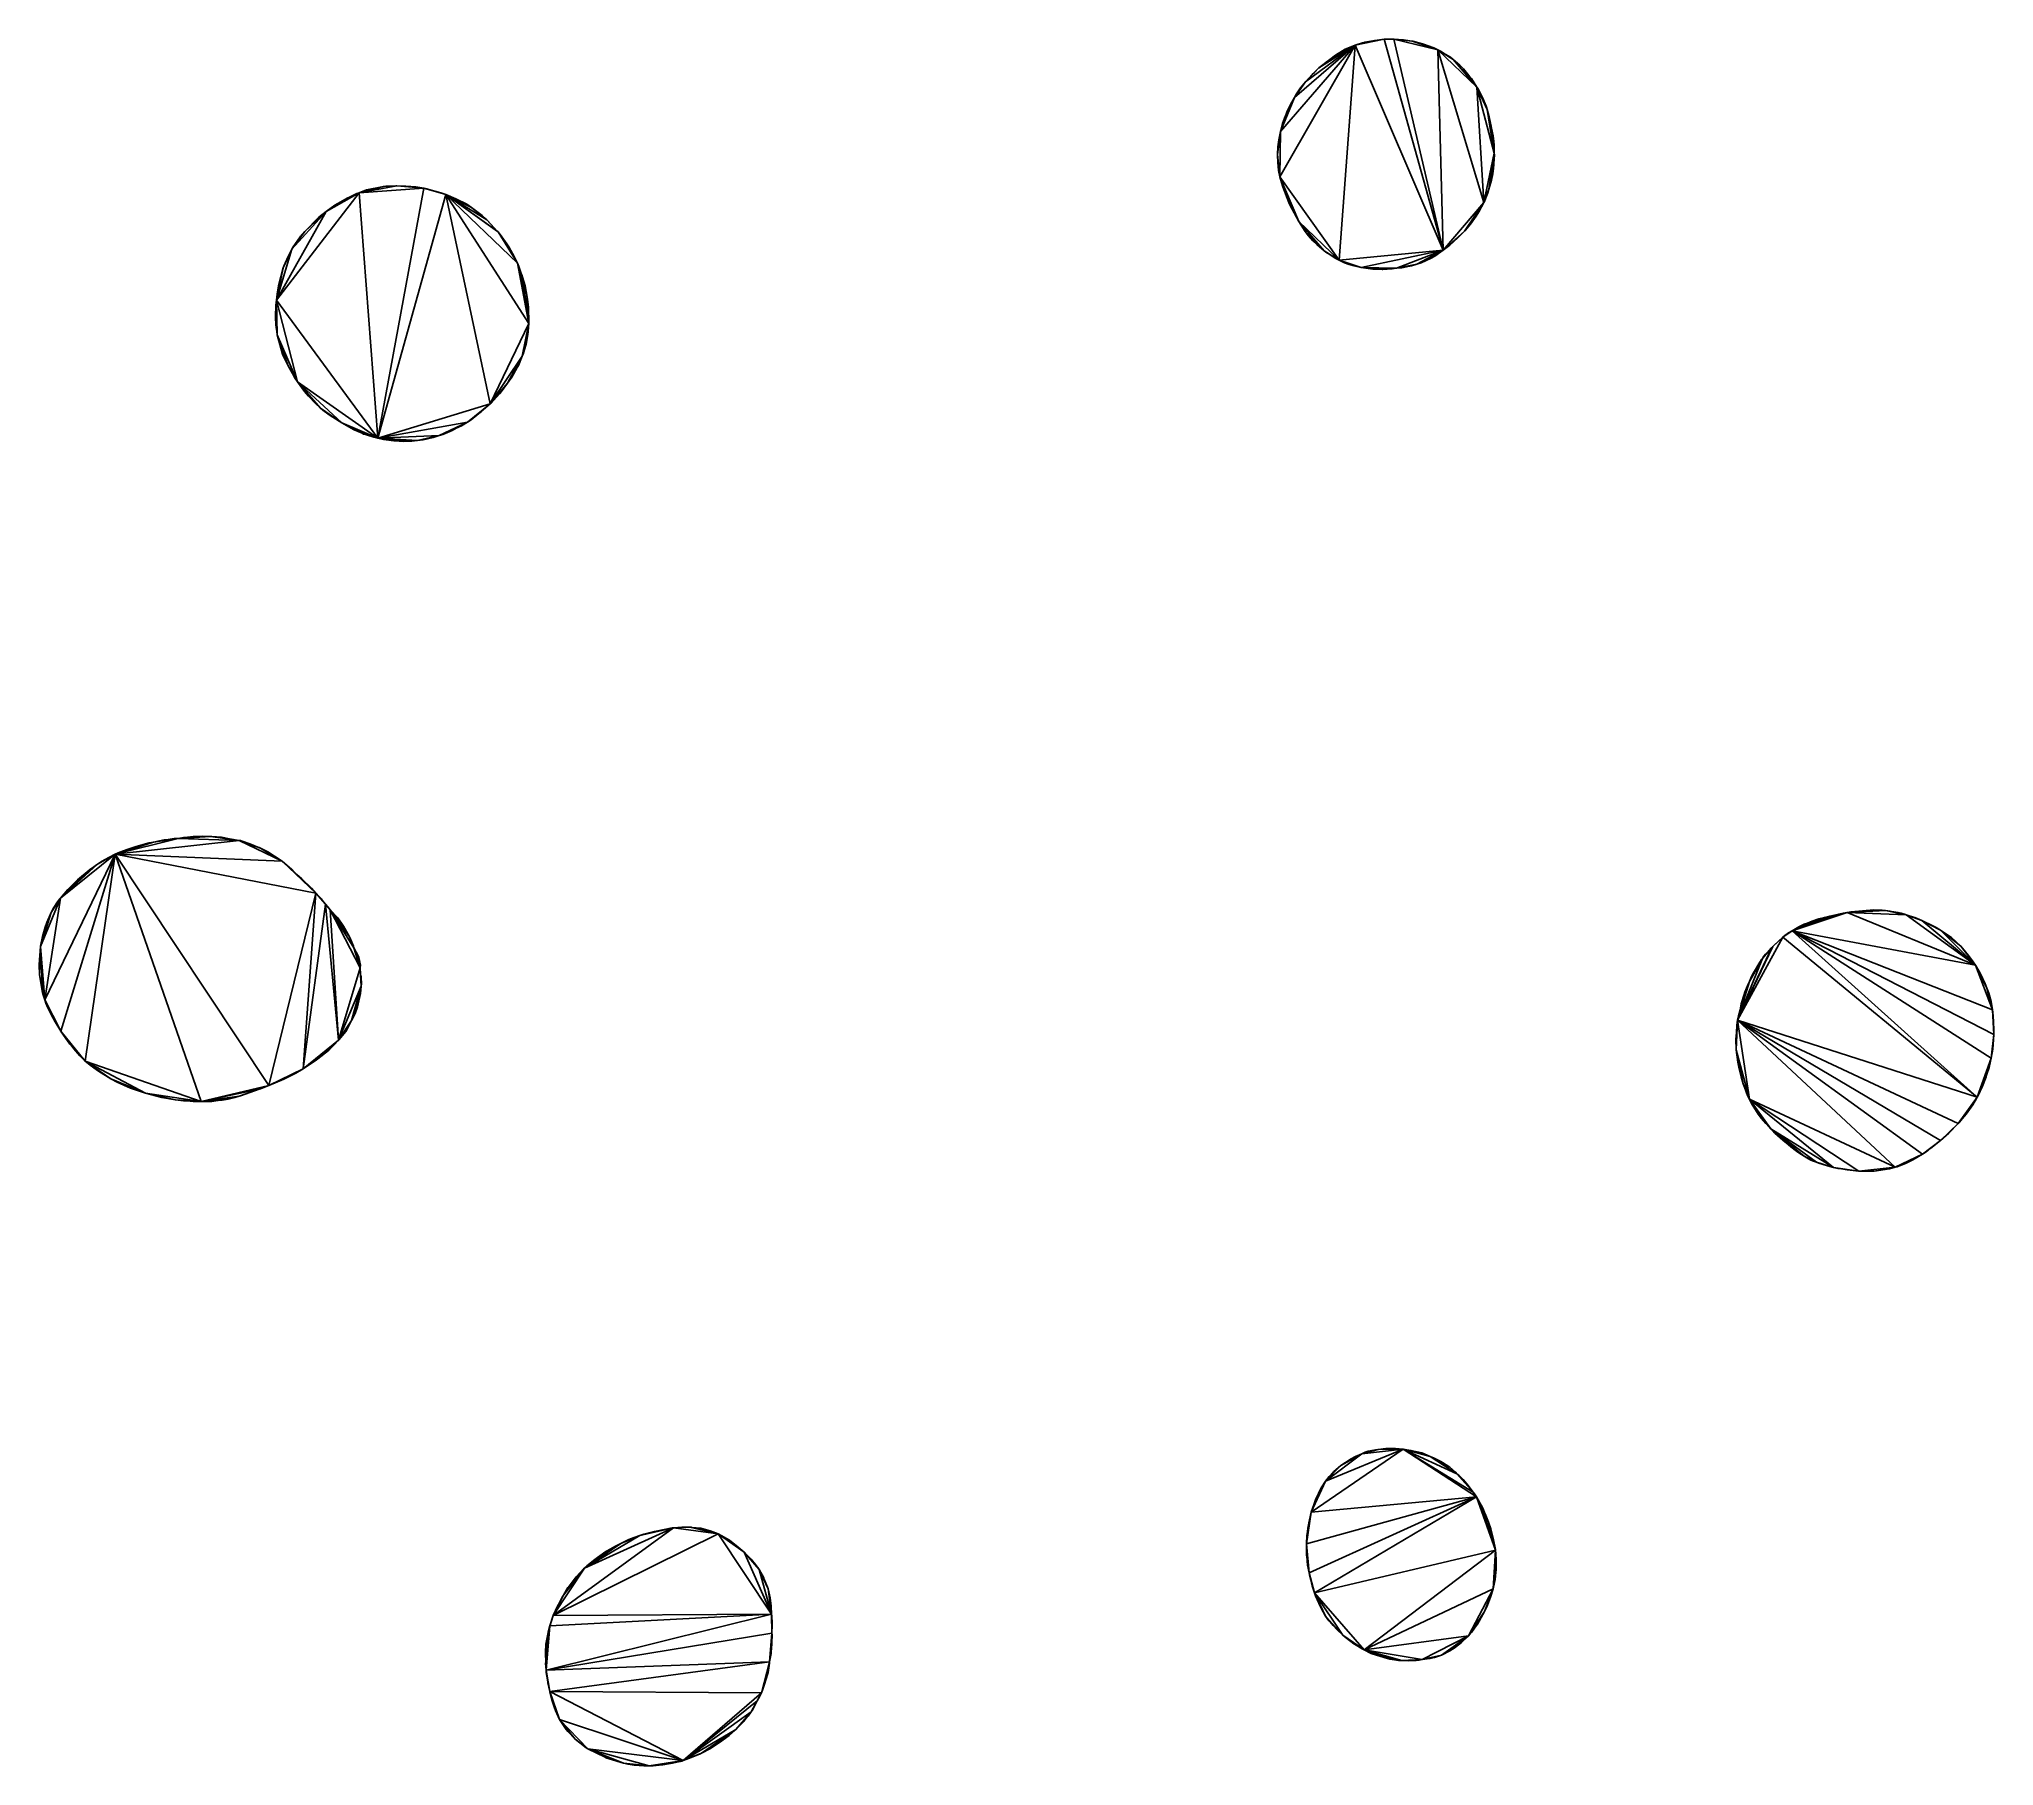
# Model space of a CAD drawing. Extents: x -77 to 85, y -70 to 72.
import ezdxf

# ---------------------------------------------------------------- set-up
doc = ezdxf.new("R2010")
doc.units = 0

msp = doc.modelspace()

# ---------------------------------------------------------------- linework, layer by layer
for points in [[(25.75, 60.74, 136), (30.62, 53.87, 136), (31.96, 71.61, 136)], [(25.8, 64.5, 136), (25.75, 60.74, 136), (31.96, 71.61, 136)], [(31.96, 71.61, 136), (26.94, 67.29, 136), (25.8, 64.5, 136)], [(31.96, 71.61, 136), (27.86, 68.59, 136), (26.94, 67.29, 136)], [(31.96, 71.61, 136), (28.96, 69.73, 136), (27.86, 68.59, 136)], [(31.96, 71.61, 136), (29.85, 70.42, 136), (28.96, 69.73, 136)], [(31.96, 71.61, 136), (31.14, 71.27, 136), (29.85, 70.42, 136)], [(31.14, 71.27, 136), (30.34, 70.79, 136), (29.85, 70.42, 136)], [(30.62, 53.87, 136), (39.21, 54.69, 136), (31.96, 71.61, 136)], [(31.96, 71.61, 136), (31.25, 71.32, 136), (31.14, 71.27, 136)], [(34.35, 72.1, 136), (32.61, 71.81, 136), (31.96, 71.61, 136)], [(39.21, 54.69, 136), (34.35, 72.1, 136), (31.96, 71.61, 136)], [(32.61, 71.81, 136), (32.56, 71.8, 136), (31.96, 71.61, 136)], [(34.35, 72.1, 136), (32.76, 71.85, 136), (32.61, 71.81, 136)], [(34.35, 72.1, 136), (33.56, 72, 136), (32.76, 71.85, 136)], [(35.15, 72.11, 136), (35.05, 72.11, 136), (34.35, 72.1, 136)], [(35.15, 72.11, 136), (34.35, 72.1, 136), (34.35, 72.1, 136)], [(39.21, 54.69, 136), (35.15, 72.11, 136), (34.35, 72.1, 136)], [(34.35, 72.1, 136), (34.35, 72.1, 136), (34.35, 72.1, 136)], [(36.65, 71.94, 136), (35.93, 72.04, 136), (35.15, 72.11, 136)], [(38.78, 71.22, 136), (36.65, 71.94, 136), (35.15, 72.11, 136)], [(39.21, 54.69, 136), (38.78, 71.22, 136), (35.15, 72.11, 136)], [(38.78, 71.22, 136), (36.72, 71.93, 136), (36.65, 71.94, 136)], [(38.14, 71.49, 136), (37.5, 71.73, 136), (36.72, 71.93, 136)], [(38.78, 71.22, 136), (38.14, 71.49, 136), (36.72, 71.93, 136)], [(38.78, 71.22, 136), (38.28, 71.45, 136), (38.14, 71.49, 136)], [(38.78, 71.22, 136), (38.43, 71.38, 136), (38.28, 71.45, 136)], [(39.38, 70.88, 136), (39.05, 71.09, 136), (38.78, 71.22, 136)], [(40.03, 70.44, 136), (39.38, 70.88, 136), (38.78, 71.22, 136)], [(41.99, 68.15, 136), (40.03, 70.44, 136), (38.78, 71.22, 136)], [(42.55, 58.62, 136), (41.99, 68.15, 136), (38.78, 71.22, 136)], [(39.21, 54.69, 136), (42.55, 58.62, 136), (38.78, 71.22, 136)], [(28.96, 69.73, 136), (28.4, 69.18, 136), (27.86, 68.59, 136)], [(28.96, 69.73, 136), (28.59, 69.37, 136), (28.4, 69.18, 136)], [(29.85, 70.42, 136), (28.97, 69.74, 136), (28.96, 69.73, 136)], [(29.85, 70.42, 136), (29.57, 70.22, 136), (28.97, 69.74, 136)], [(40.03, 70.44, 136), (39.82, 70.61, 136), (39.38, 70.88, 136)], [(40.88, 69.66, 136), (40.58, 69.97, 136), (40.03, 70.44, 136)], [(41.99, 68.15, 136), (40.88, 69.66, 136), (40.03, 70.44, 136)], [(41.99, 68.15, 136), (41.33, 69.12, 136), (40.88, 69.66, 136)], [(27.86, 68.59, 136), (27.43, 68.08, 136), (26.94, 67.29, 136)], [(27.43, 68.08, 136), (27.06, 67.5, 136), (26.94, 67.29, 136)], [(27.86, 68.59, 136), (27.43, 68.08, 136), (27.43, 68.08, 136)], [(41.99, 68.15, 136), (41.54, 68.86, 136), (41.33, 69.12, 136)], [(42.29, 67.61, 136), (42.05, 68.06, 136), (41.99, 68.15, 136)], [(42.84, 66.3, 136), (42.29, 67.61, 136), (41.99, 68.15, 136)], [(43.42, 62.69, 136), (42.84, 66.3, 136), (41.99, 68.15, 136)], [(42.55, 58.62, 136), (43.42, 62.69, 136), (41.99, 68.15, 136)], [(42.29, 67.61, 136), (42.06, 68.05, 136), (42.05, 68.06, 136)], [(26.94, 67.29, 136), (26.26, 65.92, 136), (25.8, 64.5, 136)], [(26.94, 67.29, 136), (26.72, 66.92, 136), (26.26, 65.92, 136)], [(26.72, 66.92, 136), (26.35, 66.17, 136), (26.26, 65.92, 136)], [(26.94, 67.29, 136), (26.88, 67.19, 136), (26.72, 66.92, 136)], [(42.76, 66.57, 136), (42.45, 67.29, 136), (42.29, 67.61, 136)], [(42.84, 66.3, 136), (42.76, 66.57, 136), (42.29, 67.61, 136)], [(42.84, 66.3, 136), (42.79, 66.5, 136), (42.76, 66.57, 136)], [(43.03, 65.57, 136), (43, 65.71, 136), (42.84, 66.3, 136)], [(43.2, 64.77, 136), (43.03, 65.57, 136), (42.84, 66.3, 136)], [(43.42, 62.69, 136), (43.2, 64.77, 136), (42.84, 66.3, 136)], [(25.8, 64.5, 136), (25.65, 63.79, 136), (25.55, 62.58, 136)], [(25.8, 64.5, 136), (25.55, 62.58, 136), (25.75, 60.74, 136)], [(25.8, 64.5, 136), (25.68, 63.92, 136), (25.65, 63.79, 136)], [(26.26, 65.92, 136), (25.97, 65.16, 136), (25.8, 64.5, 136)], [(25.97, 65.16, 136), (25.92, 65.04, 136), (25.8, 64.5, 136)], [(26.26, 65.92, 136), (26.13, 65.59, 136), (25.97, 65.16, 136)], [(43.2, 64.77, 136), (43.18, 64.93, 136), (43.03, 65.57, 136)], [(43.38, 63.69, 136), (43.33, 64.14, 136), (43.2, 64.77, 136)], [(43.42, 62.69, 136), (43.38, 63.69, 136), (43.2, 64.77, 136)], [(25.65, 63.79, 136), (25.58, 63.23, 136), (25.55, 62.58, 136)], [(43.42, 62.69, 136), (43.41, 63.35, 136), (43.38, 63.69, 136)], [(25.55, 62.58, 136), (25.55, 62.57, 136), (25.57, 61.93, 136)], [(25.55, 62.58, 136), (25.57, 61.93, 136), (25.75, 60.74, 136)], [(25.57, 61.93, 136), (25.63, 61.26, 136), (25.75, 60.74, 136)], [(42.55, 58.62, 136), (42.97, 59.73, 136), (43.42, 62.69, 136)], [(42.97, 59.73, 136), (43.36, 61.44, 136), (43.42, 62.69, 136)], [(42.97, 59.73, 136), (43.19, 60.47, 136), (43.36, 61.44, 136)], [(43.19, 60.47, 136), (43.3, 60.99, 136), (43.36, 61.44, 136)], [(43.36, 61.44, 136), (43.4, 61.85, 136), (43.42, 62.69, 136)], [(43.36, 61.44, 136), (43.4, 61.78, 136), (43.4, 61.85, 136)], [(43.4, 61.85, 136), (43.43, 62.57, 136), (43.42, 62.69, 136)], [(-47.07, 60, 136), (-48.19, 59.94, 136), (-50.19, 59.43, 136)], [(-44.87, 59.8, 136), (-47.07, 60, 136), (-50.19, 59.43, 136)], [(-48.19, 59.94, 136), (-49.58, 59.67, 136), (-50.19, 59.43, 136)], [(-44.87, 59.8, 136), (-50.19, 59.43, 136), (-48.65, 39.2, 136)], [(-49.58, 59.67, 136), (-49.58, 59.67, 136), (-50.19, 59.43, 136)], [(-48.19, 59.94, 136), (-49.58, 59.67, 136), (-49.58, 59.67, 136)], [(-43.04, 59.28, 136), (-44.87, 59.8, 136), (-48.65, 39.2, 136)], [(-47.16, 60.01, 136), (-47.98, 59.97, 136), (-48.19, 59.94, 136)], [(-47.07, 60, 136), (-47.16, 60.01, 136), (-48.19, 59.94, 136)], [(-45.53, 59.91, 136), (-46.35, 59.98, 136), (-47.07, 60, 136)], [(-44.87, 59.8, 136), (-45.53, 59.91, 136), (-47.07, 60, 136)], [(-44.62, 59.76, 136), (-44.68, 59.77, 136), (-44.87, 59.8, 136)], [(-44.44, 59.71, 136), (-44.62, 59.76, 136), (-44.87, 59.8, 136)], [(-43.04, 59.28, 136), (-44.44, 59.71, 136), (-44.87, 59.8, 136)], [(-43.04, 59.28, 136), (-43.45, 59.44, 136), (-44.44, 59.71, 136)], [(25.75, 60.74, 136), (25.79, 60.55, 136), (25.88, 60.29, 136)], [(25.75, 60.74, 136), (25.88, 60.29, 136), (27.3, 57.07, 136)], [(25.75, 60.74, 136), (27.3, 57.07, 136), (30.62, 53.87, 136)], [(25.88, 60.29, 136), (25.98, 59.93, 136), (27.3, 57.07, 136)], [(25.98, 59.93, 136), (26.47, 58.63, 136), (27.3, 57.07, 136)], [(42.55, 58.62, 136), (42.56, 58.63, 136), (42.97, 59.73, 136)], [(42.56, 58.63, 136), (42.58, 58.66, 136), (42.97, 59.73, 136)], [(42.58, 58.66, 136), (42.89, 59.42, 136), (42.97, 59.73, 136)], [(42.97, 59.73, 136), (43.12, 60.2, 136), (43.19, 60.47, 136)], [(-50.19, 59.43, 136), (-52.91, 57.89, 136), (-57.02, 50.58, 136)], [(-50.19, 59.43, 136), (-57.02, 50.58, 136), (-48.65, 39.2, 136)], [(-50.19, 59.43, 136), (-50.98, 59.08, 136), (-52.91, 57.89, 136)], [(-50.98, 59.08, 136), (-51.37, 58.87, 136), (-52.91, 57.89, 136)], [(-51.37, 58.87, 136), (-51.95, 58.56, 136), (-52.91, 57.89, 136)], [(-51.95, 58.56, 136), (-52.2, 58.4, 136), (-52.91, 57.89, 136)], [(-50.98, 59.08, 136), (-51.17, 58.99, 136), (-51.37, 58.87, 136)], [(-50.19, 59.43, 136), (-50.38, 59.36, 136), (-50.98, 59.08, 136)], [(-43.04, 59.28, 136), (-48.65, 39.2, 136), (-39.38, 42.01, 136)], [(-42.16, 58.91, 136), (-42.23, 58.94, 136), (-43.04, 59.28, 136)], [(-40.92, 58.21, 136), (-42.16, 58.91, 136), (-43.04, 59.28, 136)], [(-39.66, 57.2, 136), (-40.92, 58.21, 136), (-43.04, 59.28, 136)], [(-43.04, 59.28, 136), (-39.38, 42.01, 136), (-36.21, 48.66, 136)], [(-38.77, 56.23, 136), (-39.66, 57.2, 136), (-43.04, 59.28, 136)], [(-38.74, 56.2, 136), (-38.77, 56.23, 136), (-43.04, 59.28, 136)], [(-43.04, 59.28, 136), (-36.21, 48.66, 136), (-37.14, 53.63, 136)], [(-37.14, 53.63, 136), (-38.74, 56.2, 136), (-43.04, 59.28, 136)], [(-40.92, 58.21, 136), (-41.32, 58.48, 136), (-42.16, 58.91, 136)], [(-40.04, 57.56, 136), (-40.7, 58.06, 136), (-40.92, 58.21, 136)], [(-39.66, 57.2, 136), (-40.04, 57.56, 136), (-40.92, 58.21, 136)], [(26.47, 58.63, 136), (26.55, 58.45, 136), (27.3, 57.07, 136)], [(39.21, 54.69, 136), (40.97, 56.27, 136), (42.55, 58.62, 136)], [(40.97, 56.27, 136), (41.46, 56.85, 136), (42.55, 58.62, 136)], [(41.46, 56.85, 136), (41.92, 57.49, 136), (42.55, 58.62, 136)], [(41.92, 57.49, 136), (42.15, 57.87, 136), (42.55, 58.62, 136)], [(42.56, 58.63, 136), (42.57, 58.64, 136), (42.58, 58.66, 136)], [(-52.91, 57.89, 136), (-55.75, 54.77, 136), (-57.02, 50.58, 136)], [(-52.91, 57.89, 136), (-54.68, 56.23, 136), (-55.75, 54.77, 136)], [(-52.91, 57.89, 136), (-53.51, 57.41, 136), (-54.68, 56.23, 136)], [(-53.51, 57.41, 136), (-53.53, 57.39, 136), (-54.68, 56.23, 136)], [(-52.91, 57.89, 136), (-53.5, 57.42, 136), (-53.51, 57.41, 136)], [(-38.78, 56.25, 136), (-39.61, 57.15, 136), (-39.66, 57.2, 136)], [(-38.77, 56.23, 136), (-38.78, 56.25, 136), (-39.66, 57.2, 136)], [(27.3, 57.07, 136), (27.3, 57.06, 136), (27.8, 56.28, 136)], [(27.3, 57.07, 136), (27.8, 56.28, 136), (27.84, 56.23, 136)], [(27.3, 57.07, 136), (27.84, 56.23, 136), (29.4, 54.64, 136)], [(27.3, 57.07, 136), (29.4, 54.64, 136), (30.62, 53.87, 136)], [(27.3, 57.06, 136), (27.31, 57.05, 136), (27.8, 56.28, 136)], [(40.97, 56.27, 136), (41.02, 56.32, 136), (41.46, 56.85, 136)], [(-54.68, 56.23, 136), (-55.06, 55.79, 136), (-55.75, 54.77, 136)], [(-55.06, 55.79, 136), (-55.62, 54.98, 136), (-55.75, 54.77, 136)], [(-54.68, 56.23, 136), (-55.02, 55.84, 136), (-55.06, 55.79, 136)], [(-38.74, 56.2, 136), (-38.76, 56.22, 136), (-38.77, 56.23, 136)], [(-38.02, 55.21, 136), (-38.42, 55.79, 136), (-38.74, 56.2, 136)], [(-37.55, 54.41, 136), (-38.02, 55.21, 136), (-38.74, 56.2, 136)], [(-37.14, 53.63, 136), (-37.55, 54.41, 136), (-38.74, 56.2, 136)], [(-37.55, 54.41, 136), (-37.86, 54.97, 136), (-38.02, 55.21, 136)], [(27.8, 56.28, 136), (27.81, 56.27, 136), (27.84, 56.23, 136)], [(27.84, 56.23, 136), (28.08, 55.92, 136), (28.47, 55.48, 136)], [(27.84, 56.23, 136), (28.47, 55.48, 136), (29.4, 54.64, 136)], [(28.47, 55.48, 136), (28.78, 55.16, 136), (29.4, 54.64, 136)], [(39.21, 54.69, 136), (39.75, 55.1, 136), (40.97, 56.27, 136)], [(39.75, 55.1, 136), (40.42, 55.71, 136), (40.97, 56.27, 136)], [(-55.75, 54.77, 136), (-56.45, 53.25, 136), (-57.02, 50.58, 136)], [(-56.45, 53.25, 136), (-56.84, 51.76, 136), (-57.02, 50.58, 136)], [(-56.45, 53.25, 136), (-56.47, 53.2, 136), (-56.84, 51.76, 136)], [(-55.75, 54.77, 136), (-56.41, 53.37, 136), (-56.45, 53.25, 136)], [(-56.41, 53.37, 136), (-56.43, 53.33, 136), (-56.45, 53.25, 136)], [(-55.75, 54.77, 136), (-56.05, 54.18, 136), (-56.41, 53.37, 136)], [(-37.14, 53.63, 136), (-37.42, 54.18, 136), (-37.55, 54.41, 136)], [(-36.83, 52.76, 136), (-37.03, 53.34, 136), (-37.14, 53.63, 136)], [(-36.21, 48.66, 136), (-36.83, 52.76, 136), (-37.14, 53.63, 136)], [(29.4, 54.64, 136), (29.54, 54.54, 136), (29.85, 54.34, 136)], [(29.4, 54.64, 136), (29.85, 54.34, 136), (30.62, 53.87, 136)], [(29.85, 54.34, 136), (30.3, 54.04, 136), (30.62, 53.87, 136)], [(30.62, 53.87, 136), (32.44, 53.28, 136), (39.21, 54.69, 136)], [(30.62, 53.87, 136), (30.9, 53.73, 136), (31.08, 53.66, 136)], [(30.62, 53.87, 136), (31.08, 53.66, 136), (32.44, 53.28, 136)], [(31.08, 53.66, 136), (31.45, 53.52, 136), (32.44, 53.28, 136)], [(31.45, 53.52, 136), (31.86, 53.41, 136), (32.44, 53.28, 136)], [(32.44, 53.28, 136), (35.36, 53.2, 136), (39.21, 54.69, 136)], [(32.44, 53.28, 136), (32.64, 53.23, 136), (33.42, 53.14, 136)], [(32.44, 53.28, 136), (33.42, 53.14, 136), (35.36, 53.2, 136)], [(32.64, 53.23, 136), (32.85, 53.2, 136), (33.42, 53.14, 136)], [(33.42, 53.14, 136), (34.21, 53.09, 136), (35.36, 53.2, 136)], [(34.21, 53.09, 136), (35.01, 53.15, 136), (35.36, 53.2, 136)], [(35.36, 53.2, 136), (37.03, 53.54, 136), (39.21, 54.69, 136)], [(35.36, 53.2, 136), (36.42, 53.38, 136), (37.03, 53.54, 136)], [(35.36, 53.2, 136), (35.8, 53.25, 136), (36.42, 53.38, 136)], [(36.42, 53.38, 136), (36.6, 53.41, 136), (37.03, 53.54, 136)], [(37.03, 53.54, 136), (38.22, 54.03, 136), (39.21, 54.69, 136)], [(37.03, 53.54, 136), (37.4, 53.66, 136), (38.22, 54.03, 136)], [(38.22, 54.03, 136), (38.52, 54.2, 136), (39.21, 54.69, 136)], [(38.52, 54.2, 136), (39.03, 54.55, 136), (39.21, 54.69, 136)], [(-56.84, 51.76, 136), (-56.96, 51.07, 136), (-57.02, 50.58, 136)], [(-36.72, 52.46, 136), (-36.75, 52.57, 136), (-36.83, 52.76, 136)], [(-36.21, 48.66, 136), (-36.72, 52.46, 136), (-36.83, 52.76, 136)], [(-36.37, 50.99, 136), (-36.61, 52.12, 136), (-36.72, 52.46, 136)], [(-36.21, 48.66, 136), (-36.37, 50.99, 136), (-36.72, 52.46, 136)], [(-36.37, 50.99, 136), (-36.51, 51.76, 136), (-36.61, 52.12, 136)], [(33.42, 53.14, 136), (34.18, 53.09, 136), (34.21, 53.09, 136)], [(-57.06, 50.03, 136), (-57.1, 49.35, 136), (-57.08, 49.13, 136)], [(-57.02, 50.58, 136), (-57.06, 50.03, 136), (-57.08, 49.13, 136)], [(-57.02, 50.58, 136), (-57.08, 49.13, 136), (-56.95, 47.72, 136)], [(-57.02, 50.58, 136), (-57.06, 50.15, 136), (-57.06, 50.03, 136)], [(-57.02, 50.58, 136), (-56.95, 47.72, 136), (-55.27, 43.83, 136)], [(-57.02, 50.58, 136), (-55.27, 43.83, 136), (-48.65, 39.2, 136)], [(-36.23, 49.96, 136), (-36.31, 50.65, 136), (-36.37, 50.99, 136)], [(-36.21, 48.66, 136), (-36.23, 49.96, 136), (-36.37, 50.99, 136)], [(-57.08, 49.13, 136), (-57.05, 48.54, 136), (-56.96, 47.79, 136)], [(-57.08, 49.13, 136), (-56.96, 47.79, 136), (-56.95, 47.72, 136)], [(-39.38, 42.01, 136), (-36.74, 45.94, 136), (-36.21, 48.66, 136)], [(-36.74, 45.94, 136), (-36.43, 46.94, 136), (-36.21, 48.66, 136)], [(-36.43, 46.94, 136), (-36.29, 47.74, 136), (-36.21, 48.66, 136)], [(-36.29, 47.74, 136), (-36.26, 47.99, 136), (-36.21, 48.66, 136)], [(-36.21, 48.66, 136), (-36.2, 48.74, 136), (-36.23, 49.96, 136)], [(-56.96, 47.79, 136), (-56.96, 47.74, 136), (-56.95, 47.72, 136)], [(-56.95, 47.72, 136), (-56.74, 46.94, 136), (-56.64, 46.62, 136)], [(-56.95, 47.72, 136), (-56.64, 46.62, 136), (-56.07, 45.21, 136)], [(-56.95, 47.72, 136), (-56.07, 45.21, 136), (-55.27, 43.83, 136)], [(-36.74, 45.94, 136), (-36.47, 46.78, 136), (-36.43, 46.94, 136)], [(-36.74, 45.94, 136), (-36.67, 46.13, 136), (-36.47, 46.78, 136)], [(-36.47, 46.78, 136), (-36.46, 46.84, 136), (-36.43, 46.94, 136)], [(-36.43, 46.94, 136), (-36.36, 47.34, 136), (-36.29, 47.74, 136)], [(-56.64, 46.62, 136), (-56.5, 46.13, 136), (-56.07, 45.21, 136)], [(-56.07, 45.21, 136), (-56.04, 45.15, 136), (-55.7, 44.51, 136)], [(-56.07, 45.21, 136), (-55.7, 44.51, 136), (-55.27, 43.83, 136)], [(-39.38, 42.01, 136), (-37.95, 43.72, 136), (-36.74, 45.94, 136)], [(-37.95, 43.72, 136), (-37.15, 45.01, 136), (-36.74, 45.94, 136)], [(-37.15, 45.01, 136), (-37.05, 45.19, 136), (-36.74, 45.94, 136)], [(-55.7, 44.51, 136), (-55.47, 44.12, 136), (-55.27, 43.83, 136)], [(-55.27, 43.83, 136), (-54.69, 43.05, 136), (-54.37, 42.66, 136)], [(-55.27, 43.83, 136), (-54.37, 42.66, 136), (-53.37, 41.66, 136)], [(-55.27, 43.83, 136), (-53.37, 41.66, 136), (-51.63, 40.45, 136)], [(-55.27, 43.83, 136), (-51.63, 40.45, 136), (-48.65, 39.2, 136)], [(-39.38, 42.01, 136), (-38.61, 42.84, 136), (-37.95, 43.72, 136)], [(-38.61, 42.84, 136), (-38.55, 42.91, 136), (-37.95, 43.72, 136)], [(-37.95, 43.72, 136), (-37.61, 44.21, 136), (-37.15, 45.01, 136)], [(-54.37, 42.66, 136), (-53.79, 42.04, 136), (-53.37, 41.66, 136)], [(-48.65, 39.2, 136), (-41.26, 40.5, 136), (-39.38, 42.01, 136)], [(-41.26, 40.5, 136), (-40.32, 41.22, 136), (-39.38, 42.01, 136)], [(-40.32, 41.22, 136), (-40.11, 41.38, 136), (-39.38, 42.01, 136)], [(-39.38, 42.01, 136), (-39.31, 42.08, 136), (-38.61, 42.84, 136)], [(-53.37, 41.66, 136), (-53.19, 41.49, 136), (-52.66, 41.11, 136)], [(-53.37, 41.66, 136), (-52.66, 41.11, 136), (-51.63, 40.45, 136)], [(-52.66, 41.11, 136), (-52.36, 40.91, 136), (-51.63, 40.45, 136)], [(-51.63, 40.45, 136), (-51.61, 40.44, 136), (-50.6, 39.88, 136)], [(-51.63, 40.45, 136), (-50.6, 39.88, 136), (-49.94, 39.59, 136)], [(-51.63, 40.45, 136), (-49.94, 39.59, 136), (-49.59, 39.46, 136)], [(-51.63, 40.45, 136), (-49.59, 39.46, 136), (-48.65, 39.2, 136)], [(-48.65, 39.2, 136), (-43.58, 39.42, 136), (-41.26, 40.5, 136)], [(-43.58, 39.42, 136), (-42.18, 40, 136), (-41.26, 40.5, 136)], [(-42.18, 40, 136), (-41.76, 40.21, 136), (-41.26, 40.5, 136)], [(-41.26, 40.5, 136), (-40.94, 40.71, 136), (-40.32, 41.22, 136)], [(-49.94, 39.59, 136), (-49.82, 39.53, 136), (-49.59, 39.46, 136)], [(-49.59, 39.46, 136), (-48.99, 39.27, 136), (-48.65, 39.2, 136)], [(-48.65, 39.2, 136), (-45.38, 39, 136), (-43.58, 39.42, 136)], [(-48.65, 39.2, 136), (-48.17, 39.08, 136), (-47.34, 38.97, 136)], [(-48.65, 39.2, 136), (-47.34, 38.97, 136), (-47.26, 38.97, 136)], [(-48.65, 39.2, 136), (-47.26, 38.97, 136), (-45.84, 38.95, 136)], [(-48.65, 39.2, 136), (-45.84, 38.95, 136), (-45.38, 39, 136)], [(-47.26, 38.97, 136), (-46.52, 38.92, 136), (-45.84, 38.95, 136)], [(-45.84, 38.95, 136), (-45.71, 38.96, 136), (-45.38, 39, 136)], [(-45.38, 39, 136), (-44.7, 39.1, 136), (-43.58, 39.42, 136)], [(-45.38, 39, 136), (-44.9, 39.06, 136), (-44.7, 39.1, 136)], [(-44.7, 39.1, 136), (-44.1, 39.25, 136), (-43.58, 39.42, 136)], [(-43.58, 39.42, 136), (-42.51, 39.82, 136), (-42.18, 40, 136)], [(-43.58, 39.42, 136), (-43.3, 39.48, 136), (-42.51, 39.82, 136)], [(-70.3, 4.86, 136), (-74.83, 1.24, 136), (-76.11, -7.16, 136)], [(-70.3, 4.86, 136), (-76.11, -7.16, 136), (-74.79, -9.74, 136)], [(-70.3, 4.86, 136), (-71.77, 4.03, 136), (-74.83, 1.24, 136)], [(-70.3, 4.86, 136), (-74.79, -9.74, 136), (-72.78, -12.2, 136)], [(-70.3, 4.86, 136), (-72.78, -12.2, 136), (-63.22, -15.55, 136)], [(-70.3, 4.86, 136), (-70.84, 4.59, 136), (-71.77, 4.03, 136)], [(-65.12, 6.17, 136), (-67.16, 5.86, 136), (-70.3, 4.86, 136)], [(-60.1, 5.99, 136), (-65.12, 6.17, 136), (-70.3, 4.86, 136)], [(-56.53, 4.28, 136), (-60.1, 5.99, 136), (-70.3, 4.86, 136)], [(-67.16, 5.86, 136), (-68.01, 5.65, 136), (-70.3, 4.86, 136)], [(-68.01, 5.65, 136), (-69.25, 5.29, 136), (-70.3, 4.86, 136)], [(-69.25, 5.29, 136), (-69.92, 5.04, 136), (-70.3, 4.86, 136)], [(-70.3, 4.86, 136), (-63.22, -15.55, 136), (-57.65, -14.22, 136)], [(-53.76, 1.65, 136), (-56.53, 4.28, 136), (-70.3, 4.86, 136)], [(-53.76, 1.65, 136), (-70.3, 4.86, 136), (-57.65, -14.22, 136)], [(-68.01, 5.65, 136), (-68.58, 5.51, 136), (-69.25, 5.29, 136)], [(-67.16, 5.86, 136), (-67.51, 5.79, 136), (-68.01, 5.65, 136)], [(-67.51, 5.79, 136), (-67.8, 5.72, 136), (-68.01, 5.65, 136)], [(-65.12, 6.17, 136), (-65.94, 6.08, 136), (-67.16, 5.86, 136)], [(-65.94, 6.08, 136), (-66.28, 6.04, 136), (-67.16, 5.86, 136)], [(-66.28, 6.04, 136), (-66.77, 5.95, 136), (-67.16, 5.86, 136)], [(-65.12, 6.17, 136), (-65.45, 6.15, 136), (-65.94, 6.08, 136)], [(-62.44, 6.32, 136), (-64.56, 6.25, 136), (-65.12, 6.17, 136)], [(-60.1, 5.99, 136), (-62.44, 6.32, 136), (-65.12, 6.17, 136)], [(-64.56, 6.25, 136), (-64.67, 6.24, 136), (-65.12, 6.17, 136)], [(-63.22, 6.33, 136), (-63.89, 6.32, 136), (-64.56, 6.25, 136)], [(-62.44, 6.32, 136), (-63.22, 6.33, 136), (-64.56, 6.25, 136)], [(-62.44, 6.32, 136), (-63.11, 6.34, 136), (-63.22, 6.33, 136)], [(-61.55, 6.26, 136), (-62.33, 6.33, 136), (-62.44, 6.32, 136)], [(-60.88, 6.13, 136), (-61.55, 6.26, 136), (-62.44, 6.32, 136)], [(-60.1, 5.99, 136), (-60.88, 6.13, 136), (-62.44, 6.32, 136)], [(-60.1, 5.99, 136), (-60.77, 6.11, 136), (-60.88, 6.13, 136)], [(-59.93, 5.96, 136), (-59.99, 5.98, 136), (-60.1, 5.99, 136)], [(-58.54, 5.44, 136), (-59.93, 5.96, 136), (-60.1, 5.99, 136)], [(-58.32, 5.36, 136), (-58.54, 5.44, 136), (-60.1, 5.99, 136)], [(-56.53, 4.28, 136), (-58.32, 5.36, 136), (-60.1, 5.99, 136)], [(-58.54, 5.44, 136), (-59.21, 5.73, 136), (-59.93, 5.96, 136)], [(-58.32, 5.36, 136), (-58.48, 5.42, 136), (-58.54, 5.44, 136)], [(-58.32, 5.36, 136), (-58.43, 5.41, 136), (-58.48, 5.42, 136)], [(-56.71, 4.4, 136), (-57.73, 5.07, 136), (-58.32, 5.36, 136)], [(-56.53, 4.28, 136), (-56.71, 4.4, 136), (-58.32, 5.36, 136)], [(-71.77, 4.03, 136), (-72.47, 3.54, 136), (-74.83, 1.24, 136)], [(-72.47, 3.54, 136), (-73.43, 2.74, 136), (-74.83, 1.24, 136)], [(-72.47, 3.54, 136), (-73.29, 2.87, 136), (-73.43, 2.74, 136)], [(-71.77, 4.03, 136), (-71.92, 3.92, 136), (-72.47, 3.54, 136)], [(-71.92, 3.92, 136), (-72.41, 3.59, 136), (-72.47, 3.54, 136)], [(-70.84, 4.59, 136), (-71.39, 4.29, 136), (-71.77, 4.03, 136)], [(-56.53, 4.28, 136), (-56.63, 4.35, 136), (-56.71, 4.4, 136)], [(-55.62, 3.5, 136), (-55.74, 3.61, 136), (-56.53, 4.28, 136)], [(-55.32, 3.2, 136), (-55.62, 3.5, 136), (-56.53, 4.28, 136)], [(-54.13, 2.05, 136), (-55.32, 3.2, 136), (-56.53, 4.28, 136)], [(-53.76, 1.65, 136), (-54.13, 2.05, 136), (-56.53, 4.28, 136)], [(-73.43, 2.74, 136), (-74.22, 1.95, 136), (-74.83, 1.24, 136)], [(-53.76, 1.65, 136), (-57.65, -14.22, 136), (-54.81, -12.85, 136)], [(-54.13, 2.05, 136), (-54.91, 2.83, 136), (-55.32, 3.2, 136)], [(-52.97, 0.74, 136), (-53.76, 1.65, 136), (-54.81, -12.85, 136)], [(-53.3, 1.17, 136), (-53.38, 1.27, 136), (-53.76, 1.65, 136)], [(-53.26, 1.11, 136), (-53.3, 1.17, 136), (-53.76, 1.65, 136)], [(-52.97, 0.74, 136), (-53.26, 1.11, 136), (-53.76, 1.65, 136)], [(-74.83, 1.24, 136), (-75.58, 0.06, 136), (-76.48, -2.74, 136)], [(-74.83, 1.24, 136), (-76.48, -2.74, 136), (-76.11, -7.16, 136)], [(-75.58, 0.06, 136), (-76.09, -1.17, 136), (-76.48, -2.74, 136)], [(-75.58, 0.06, 136), (-75.94, -0.78, 136), (-76.09, -1.17, 136)], [(-74.83, 1.24, 136), (-75.06, 0.92, 136), (-75.58, 0.06, 136)], [(-75.06, 0.92, 136), (-75.42, 0.38, 136), (-75.58, 0.06, 136)], [(-74.83, 1.24, 136), (-74.88, 1.17, 136), (-75.06, 0.92, 136)], [(-52.97, 0.74, 136), (-54.81, -12.85, 136), (-51.89, -10.47, 136)], [(-52.66, 0.39, 136), (-52.7, 0.44, 136), (-52.97, 0.74, 136)], [(-52.59, 0.27, 136), (-52.66, 0.39, 136), (-52.97, 0.74, 136)], [(-52.59, 0.27, 136), (-52.97, 0.74, 136), (-51.89, -10.47, 136)], [(-51.49, -1.07, 136), (-51.96, -0.4, 136), (-52.59, 0.27, 136)], [(-52.59, 0.27, 136), (-51.89, -10.47, 136), (-50.12, -4.52, 136)], [(-51.43, -1.16, 136), (-51.49, -1.07, 136), (-52.59, 0.27, 136)], [(-51.39, -1.25, 136), (-51.43, -1.16, 136), (-52.59, 0.27, 136)], [(-52.59, 0.27, 136), (-50.12, -4.52, 136), (-50.63, -2.87, 136)], [(-50.98, -1.95, 136), (-51.39, -1.25, 136), (-52.59, 0.27, 136)], [(-50.63, -2.87, 136), (-50.98, -1.95, 136), (-52.59, 0.27, 136)], [(72.54, 0.06, 136), (71.85, -0.08, 136), (68, -1.45, 136)], [(72.54, 0.06, 136), (68, -1.45, 136), (83.1, -4.28, 136)], [(72.54, 0.06, 136), (72.2, 0, 136), (71.85, -0.08, 136)], [(74.71, 0.26, 136), (74.11, 0.23, 136), (72.54, 0.06, 136)], [(75.7, 0.21, 136), (74.71, 0.26, 136), (72.54, 0.06, 136)], [(74.11, 0.23, 136), (72.84, 0.11, 136), (72.54, 0.06, 136)], [(77.39, -0.13, 136), (75.7, 0.21, 136), (72.54, 0.06, 136)], [(72.54, 0.06, 136), (83.1, -4.28, 136), (77.39, -0.13, 136)], [(74.71, 0.26, 136), (74.12, 0.23, 136), (74.11, 0.23, 136)], [(75.54, 0.23, 136), (75.41, 0.24, 136), (74.71, 0.26, 136)], [(75.7, 0.21, 136), (75.54, 0.23, 136), (74.71, 0.26, 136)], [(76.3, 0.12, 136), (76.06, 0.16, 136), (75.7, 0.21, 136)], [(76.7, 0.06, 136), (76.3, 0.12, 136), (75.7, 0.21, 136)], [(77.39, -0.13, 136), (76.7, 0.06, 136), (75.7, 0.21, 136)], [(77.39, -0.13, 136), (76.98, -0.01, 136), (76.7, 0.06, 136)], [(-76.09, -1.17, 136), (-76.31, -1.93, 136), (-76.48, -2.74, 136)], [(-50.98, -1.95, 136), (-51.37, -1.26, 136), (-51.39, -1.25, 136)], [(68, -1.45, 136), (67.69, -1.63, 136), (67.22, -1.97, 136)], [(68, -1.45, 136), (67.22, -1.97, 136), (83.26, -15.17, 136)], [(68, -1.45, 136), (67.81, -1.56, 136), (67.69, -1.63, 136)], [(71.85, -0.08, 136), (71.1, -0.24, 136), (68, -1.45, 136)], [(71.1, -0.24, 136), (70.34, -0.44, 136), (68, -1.45, 136)], [(70.34, -0.44, 136), (70.2, -0.48, 136), (68, -1.45, 136)], [(70.2, -0.48, 136), (69.25, -0.82, 136), (68, -1.45, 136)], [(69.25, -0.82, 136), (68.98, -0.91, 136), (68, -1.45, 136)], [(68.98, -0.91, 136), (68.55, -1.12, 136), (68, -1.45, 136)], [(68, -1.45, 136), (83.26, -15.17, 136), (84.39, -11.97, 136)], [(68, -1.45, 136), (84.39, -11.97, 136), (84.63, -10.02, 136)], [(68, -1.45, 136), (84.63, -10.02, 136), (84.52, -7.97, 136)], [(68, -1.45, 136), (84.52, -7.97, 136), (83.1, -4.28, 136)], [(70.2, -0.48, 136), (69.64, -0.66, 136), (69.25, -0.82, 136)], [(71.1, -0.24, 136), (70.65, -0.35, 136), (70.34, -0.44, 136)], [(77.39, -0.13, 136), (77.34, -0.11, 136), (76.98, -0.01, 136)], [(78.68, -0.61, 136), (78.09, -0.36, 136), (77.39, -0.13, 136)], [(83.1, -4.28, 136), (78.68, -0.61, 136), (77.39, -0.13, 136)], [(78.68, -0.61, 136), (78.11, -0.37, 136), (78.09, -0.36, 136)], [(79.86, -1.19, 136), (79.58, -1.05, 136), (78.68, -0.61, 136)], [(80.22, -1.4, 136), (79.86, -1.19, 136), (78.68, -0.61, 136)], [(83.1, -4.28, 136), (80.22, -1.4, 136), (78.68, -0.61, 136)], [(80.22, -1.4, 136), (79.88, -1.2, 136), (79.86, -1.19, 136)], [(80.22, -1.4, 136), (80.13, -1.34, 136), (79.88, -1.2, 136)], [(81.13, -2.02, 136), (80.43, -1.53, 136), (80.22, -1.4, 136)], [(81.89, -2.73, 136), (81.13, -2.02, 136), (80.22, -1.4, 136)], [(83.1, -4.28, 136), (81.89, -2.73, 136), (80.22, -1.4, 136)], [(-76.48, -2.74, 136), (-76.58, -4.24, 136), (-76.59, -4.3, 136)], [(-76.48, -2.74, 136), (-76.59, -4.3, 136), (-76.56, -5.03, 136)], [(-76.48, -2.74, 136), (-76.56, -5.03, 136), (-76.3, -6.54, 136)], [(-76.31, -1.93, 136), (-76.48, -2.73, 136), (-76.48, -2.74, 136)], [(-76.48, -2.74, 136), (-76.3, -6.54, 136), (-76.11, -7.16, 136)], [(-50.63, -2.87, 136), (-50.94, -2.07, 136), (-50.98, -1.95, 136)], [(-50.63, -2.87, 136), (-50.65, -2.73, 136), (-50.94, -2.07, 136)], [(-50.12, -4.52, 136), (-50.28, -3.52, 136), (-50.63, -2.87, 136)], [(67.22, -1.97, 136), (66.4, -2.74, 136), (63.49, -8.83, 136)], [(67.22, -1.97, 136), (63.49, -8.83, 136), (83.26, -15.17, 136)], [(66.4, -2.74, 136), (66.31, -2.84, 136), (63.49, -8.83, 136)], [(66.31, -2.84, 136), (65.54, -3.73, 136), (63.49, -8.83, 136)], [(66.31, -2.84, 136), (66.23, -2.91, 136), (65.54, -3.73, 136)], [(66.23, -2.91, 136), (65.79, -3.39, 136), (65.54, -3.73, 136)], [(67.22, -1.97, 136), (66.48, -2.66, 136), (66.4, -2.74, 136)], [(67.69, -1.63, 136), (67.38, -1.85, 136), (67.22, -1.97, 136)], [(81.89, -2.73, 136), (81.18, -2.07, 136), (81.13, -2.02, 136)], [(82.52, -3.49, 136), (82.05, -2.9, 136), (81.89, -2.73, 136)], [(83.1, -4.28, 136), (82.52, -3.49, 136), (81.89, -2.73, 136)], [(-51.89, -10.47, 136), (-50.02, -6.02, 136), (-50.12, -4.52, 136)], [(-50.12, -4.52, 136), (-50.22, -3.65, 136), (-50.28, -3.52, 136)], [(-50.12, -4.52, 136), (-50.09, -4.3, 136), (-50.22, -3.65, 136)], [(-50.02, -6.02, 136), (-50.08, -5.08, 136), (-50.12, -4.52, 136)], [(65.54, -3.73, 136), (64.46, -5.65, 136), (63.49, -8.83, 136)], [(65.54, -3.73, 136), (64.89, -4.78, 136), (64.46, -5.65, 136)], [(64.89, -4.78, 136), (64.73, -5.05, 136), (64.46, -5.65, 136)], [(64.89, -4.78, 136), (64.79, -4.94, 136), (64.73, -5.05, 136)], [(65.54, -3.73, 136), (65.47, -3.83, 136), (64.89, -4.78, 136)], [(65.47, -3.83, 136), (65.23, -4.19, 136), (64.89, -4.78, 136)], [(65.79, -3.39, 136), (65.65, -3.55, 136), (65.54, -3.73, 136)], [(83.1, -4.28, 136), (82.93, -4.03, 136), (82.52, -3.49, 136)], [(83.55, -5.05, 136), (83.47, -4.91, 136), (83.1, -4.28, 136)], [(84.04, -6.19, 136), (83.55, -5.05, 136), (83.1, -4.28, 136)], [(84.52, -7.97, 136), (84.04, -6.19, 136), (83.1, -4.28, 136)], [(-76.56, -5.03, 136), (-76.56, -5.08, 136), (-76.3, -6.54, 136)], [(-51.89, -10.47, 136), (-50.82, -8.87, 136), (-50.02, -6.02, 136)], [(-50.82, -8.87, 136), (-50.48, -8.2, 136), (-50.02, -6.02, 136)], [(-50.48, -8.2, 136), (-50.07, -6.64, 136), (-50.02, -6.02, 136)], [(-50.02, -6.02, 136), (-50.03, -5.26, 136), (-50.08, -5.08, 136)], [(-50.02, -6.02, 136), (-49.99, -5.86, 136), (-50.03, -5.26, 136)], [(64.46, -5.65, 136), (64.04, -6.7, 136), (63.49, -8.83, 136)], [(64.46, -5.65, 136), (64.1, -6.52, 136), (64.04, -6.7, 136)], [(64.46, -5.65, 136), (64.36, -5.86, 136), (64.1, -6.52, 136)], [(64.73, -5.05, 136), (64.58, -5.37, 136), (64.46, -5.65, 136)], [(84.04, -6.19, 136), (83.91, -5.82, 136), (83.55, -5.05, 136)], [(84.39, -7.29, 136), (84.2, -6.59, 136), (84.04, -6.19, 136)], [(84.52, -7.97, 136), (84.39, -7.29, 136), (84.04, -6.19, 136)], [(-76.3, -6.54, 136), (-76.28, -6.65, 136), (-76.11, -7.16, 136)], [(-76.11, -7.16, 136), (-76.03, -7.42, 136), (-75.89, -7.75, 136)], [(-76.11, -7.16, 136), (-75.89, -7.75, 136), (-75.6, -8.35, 136)], [(-76.11, -7.16, 136), (-75.6, -8.35, 136), (-75.27, -8.96, 136)], [(-76.11, -7.16, 136), (-75.27, -8.96, 136), (-74.79, -9.74, 136)], [(-50.48, -8.2, 136), (-50.32, -7.73, 136), (-50.07, -6.64, 136)], [(64.04, -6.7, 136), (63.69, -7.98, 136), (63.49, -8.83, 136)], [(63.69, -7.98, 136), (63.56, -8.47, 136), (63.49, -8.83, 136)], [(64.04, -6.7, 136), (63.79, -7.47, 136), (63.69, -7.98, 136)], [(64.1, -6.52, 136), (64.07, -6.59, 136), (64.04, -6.7, 136)], [(84.52, -7.97, 136), (84.41, -7.36, 136), (84.39, -7.29, 136)], [(84.6, -8.9, 136), (84.54, -8.13, 136), (84.52, -7.97, 136)], [(84.63, -10.02, 136), (84.6, -8.9, 136), (84.52, -7.97, 136)], [(-75.6, -8.35, 136), (-75.59, -8.37, 136), (-75.27, -8.96, 136)], [(-75.27, -8.96, 136), (-74.83, -9.69, 136), (-74.79, -9.74, 136)], [(-51.89, -10.47, 136), (-50.94, -9.09, 136), (-50.82, -8.87, 136)], [(-51.89, -10.47, 136), (-51.29, -9.76, 136), (-50.94, -9.09, 136)], [(-50.94, -9.09, 136), (-50.87, -8.97, 136), (-50.82, -8.87, 136)], [(-50.82, -8.87, 136), (-50.72, -8.67, 136), (-50.48, -8.2, 136)], [(63.49, -8.83, 136), (63.39, -9.87, 136), (63.36, -11.27, 136)], [(63.49, -8.83, 136), (63.36, -11.27, 136), (64.47, -15.34, 136)], [(63.49, -8.83, 136), (63.42, -9.24, 136), (63.39, -9.87, 136)], [(63.49, -8.83, 136), (64.47, -15.34, 136), (76.49, -20.97, 136)], [(63.49, -8.83, 136), (76.49, -20.97, 136), (78.75, -19.88, 136)], [(63.49, -8.83, 136), (78.75, -19.88, 136), (80.22, -18.75, 136)], [(63.49, -8.83, 136), (80.22, -18.75, 136), (81.69, -17.36, 136)], [(63.49, -8.83, 136), (81.69, -17.36, 136), (83.26, -15.17, 136)], [(84.63, -10.02, 136), (84.63, -9.67, 136), (84.6, -8.9, 136)], [(-74.79, -9.74, 136), (-74.77, -9.79, 136), (-74.25, -10.54, 136)], [(-74.79, -9.74, 136), (-74.25, -10.54, 136), (-73.86, -11.01, 136)], [(-74.79, -9.74, 136), (-73.86, -11.01, 136), (-72.78, -12.2, 136)], [(-74.25, -10.54, 136), (-74.04, -10.81, 136), (-73.86, -11.01, 136)], [(-73.86, -11.01, 136), (-73.72, -11.19, 136), (-73.23, -11.77, 136)], [(-73.86, -11.01, 136), (-73.23, -11.77, 136), (-72.78, -12.2, 136)], [(-54.81, -12.85, 136), (-52.61, -11.21, 136), (-51.89, -10.47, 136)], [(-54.81, -12.85, 136), (-53.6, -12.02, 136), (-52.61, -11.21, 136)], [(-53.6, -12.02, 136), (-52.73, -11.32, 136), (-52.61, -11.21, 136)], [(-52.61, -11.21, 136), (-51.94, -10.54, 136), (-51.89, -10.47, 136)], [(-52.61, -11.21, 136), (-52.19, -10.81, 136), (-51.94, -10.54, 136)], [(-51.89, -10.47, 136), (-51.85, -10.43, 136), (-51.29, -9.76, 136)], [(63.39, -9.87, 136), (63.34, -10.39, 136), (63.36, -11.27, 136)], [(63.34, -10.39, 136), (63.36, -11.2, 136), (63.36, -11.27, 136)], [(63.36, -11.27, 136), (63.5, -12.3, 136), (63.58, -12.71, 136)], [(63.36, -11.27, 136), (63.58, -12.71, 136), (63.96, -14.08, 136)], [(63.36, -11.27, 136), (63.96, -14.08, 136), (64.47, -15.34, 136)], [(84.39, -11.97, 136), (84.59, -10.44, 136), (84.63, -10.02, 136)], [(84.39, -11.97, 136), (84.53, -11.2, 136), (84.59, -10.44, 136)], [(84.39, -11.97, 136), (84.53, -11.22, 136), (84.53, -11.2, 136)], [(84.59, -10.44, 136), (84.59, -10.44, 136), (84.63, -10.02, 136)], [(-73.23, -11.77, 136), (-72.93, -12.06, 136), (-72.78, -12.2, 136)], [(-72.78, -12.2, 136), (-72.37, -12.55, 136), (-71.77, -12.99, 136)], [(-72.78, -12.2, 136), (-71.77, -12.99, 136), (-70.66, -13.68, 136)], [(-72.78, -12.2, 136), (-70.66, -13.68, 136), (-67.8, -14.85, 136)], [(-72.78, -12.2, 136), (-67.8, -14.85, 136), (-63.22, -15.55, 136)], [(-57.65, -14.22, 136), (-56.14, -13.56, 136), (-54.81, -12.85, 136)], [(-56.14, -13.56, 136), (-55.42, -13.2, 136), (-54.81, -12.85, 136)], [(-54.81, -12.85, 136), (-53.7, -12.1, 136), (-53.6, -12.02, 136)], [(63.58, -12.71, 136), (63.78, -13.51, 136), (63.96, -14.08, 136)], [(83.26, -15.17, 136), (84.23, -12.73, 136), (84.39, -11.97, 136)], [(83.26, -15.17, 136), (84.05, -13.29, 136), (84.23, -12.73, 136)], [(84.05, -13.29, 136), (84.21, -12.8, 136), (84.23, -12.73, 136)], [(84.23, -12.73, 136), (84.23, -12.72, 136), (84.39, -11.97, 136)], [(-71.77, -12.99, 136), (-71.7, -13.05, 136), (-70.66, -13.68, 136)], [(-70.66, -13.68, 136), (-70.14, -13.95, 136), (-69.3, -14.34, 136)], [(-70.66, -13.68, 136), (-69.3, -14.34, 136), (-67.8, -14.85, 136)], [(-69.3, -14.34, 136), (-69.06, -14.43, 136), (-67.8, -14.85, 136)], [(-63.22, -15.55, 136), (-58.13, -14.41, 136), (-57.65, -14.22, 136)], [(-63.22, -15.55, 136), (-58.43, -14.52, 136), (-58.13, -14.41, 136)], [(-58.43, -14.52, 136), (-58.32, -14.49, 136), (-58.13, -14.41, 136)], [(-58.13, -14.41, 136), (-57.78, -14.28, 136), (-57.65, -14.22, 136)], [(-57.65, -14.22, 136), (-56.29, -13.64, 136), (-56.14, -13.56, 136)], [(-57.65, -14.22, 136), (-56.41, -13.7, 136), (-56.29, -13.64, 136)], [(63.96, -14.08, 136), (64.03, -14.28, 136), (64.07, -14.36, 136)], [(63.96, -14.08, 136), (64.07, -14.36, 136), (64.47, -15.34, 136)], [(64.07, -14.36, 136), (64.32, -15.05, 136), (64.47, -15.34, 136)], [(83.26, -15.17, 136), (83.99, -13.51, 136), (84.05, -13.29, 136)], [(83.26, -15.17, 136), (83.69, -14.28, 136), (83.99, -13.51, 136)], [(83.26, -15.17, 136), (83.33, -15.05, 136), (83.69, -14.28, 136)], [(-67.8, -14.85, 136), (-67.69, -14.89, 136), (-66.47, -15.22, 136)], [(-67.8, -14.85, 136), (-66.47, -15.22, 136), (-65.35, -15.41, 136)], [(-67.8, -14.85, 136), (-65.35, -15.41, 136), (-63.22, -15.55, 136)], [(-66.47, -15.22, 136), (-66.44, -15.22, 136), (-65.35, -15.41, 136)], [(-65.35, -15.41, 136), (-64.68, -15.48, 136), (-64.37, -15.49, 136)], [(-65.35, -15.41, 136), (-64.37, -15.49, 136), (-63.22, -15.55, 136)], [(-64.37, -15.49, 136), (-63.89, -15.54, 136), (-63.22, -15.55, 136)], [(-63.22, -15.55, 136), (-60.1, -15.1, 136), (-58.43, -14.52, 136)], [(-63.22, -15.55, 136), (-61.66, -15.44, 136), (-60.1, -15.1, 136)], [(-63.22, -15.55, 136), (-62.44, -15.53, 136), (-61.66, -15.44, 136)], [(-63.22, -15.55, 136), (-63.11, -15.55, 136), (-62.44, -15.53, 136)], [(-62.44, -15.53, 136), (-62.33, -15.53, 136), (-61.66, -15.44, 136)], [(-61.66, -15.44, 136), (-61.49, -15.42, 136), (-60.1, -15.1, 136)], [(-61.66, -15.44, 136), (-61.55, -15.43, 136), (-61.49, -15.42, 136)], [(-61.49, -15.42, 136), (-60.44, -15.22, 136), (-60.1, -15.1, 136)], [(-61.49, -15.42, 136), (-60.99, -15.34, 136), (-60.44, -15.22, 136)], [(-60.1, -15.1, 136), (-58.73, -14.63, 136), (-58.43, -14.52, 136)], [(-60.1, -15.1, 136), (-59.21, -14.81, 136), (-58.73, -14.63, 136)], [(-60.1, -15.1, 136), (-59.99, -15.07, 136), (-59.21, -14.81, 136)], [(64.47, -15.34, 136), (64.7, -15.82, 136), (64.78, -15.93, 136)], [(64.47, -15.34, 136), (64.78, -15.93, 136), (66.23, -17.79, 136)], [(64.47, -15.34, 136), (66.23, -17.79, 136), (71.41, -20.98, 136)], [(64.47, -15.34, 136), (71.41, -20.98, 136), (73.48, -21.28, 136)], [(64.47, -15.34, 136), (73.48, -21.28, 136), (76.49, -20.97, 136)], [(64.78, -15.93, 136), (65.2, -16.59, 136), (66.23, -17.79, 136)], [(81.69, -17.36, 136), (82.33, -16.59, 136), (83.26, -15.17, 136)], [(82.33, -16.59, 136), (83.19, -15.3, 136), (83.26, -15.17, 136)], [(82.33, -16.59, 136), (82.88, -15.82, 136), (83.19, -15.3, 136)], [(65.2, -16.59, 136), (65.47, -16.94, 136), (66.23, -17.79, 136)], [(65.47, -16.94, 136), (65.82, -17.36, 136), (66.23, -17.79, 136)], [(80.22, -18.75, 136), (80.9, -18.14, 136), (81.69, -17.36, 136)], [(80.9, -18.14, 136), (80.92, -18.13, 136), (81.69, -17.36, 136)], [(81.69, -17.36, 136), (82.12, -16.84, 136), (82.33, -16.59, 136)], [(81.69, -17.36, 136), (81.8, -17.24, 136), (82.12, -16.84, 136)], [(82.12, -16.84, 136), (82.21, -16.75, 136), (82.33, -16.59, 136)], [(66.23, -17.79, 136), (66.36, -17.93, 136), (67.22, -18.72, 136)], [(66.23, -17.79, 136), (67.22, -18.72, 136), (68.98, -20.04, 136)], [(66.23, -17.79, 136), (68.98, -20.04, 136), (69.99, -20.54, 136)], [(66.23, -17.79, 136), (69.99, -20.54, 136), (71.41, -20.98, 136)], [(66.36, -17.93, 136), (66.57, -18.14, 136), (67.22, -18.72, 136)], [(67.22, -18.72, 136), (67.23, -18.72, 136), (67.24, -18.73, 136)], [(67.22, -18.72, 136), (67.24, -18.73, 136), (68.24, -19.56, 136)], [(67.22, -18.72, 136), (68.24, -19.56, 136), (68.98, -20.04, 136)], [(67.24, -18.73, 136), (67.88, -19.28, 136), (68.24, -19.56, 136)], [(78.75, -19.88, 136), (79.26, -19.51, 136), (80.22, -18.75, 136)], [(79.26, -19.51, 136), (79.53, -19.3, 136), (80.22, -18.75, 136)], [(80.22, -18.75, 136), (80.43, -18.6, 136), (80.9, -18.14, 136)], [(68.24, -19.56, 136), (68.38, -19.67, 136), (68.54, -19.78, 136)], [(68.24, -19.56, 136), (68.54, -19.78, 136), (68.98, -20.04, 136)], [(68.98, -20.04, 136), (69.15, -20.16, 136), (69.54, -20.38, 136)], [(68.98, -20.04, 136), (69.54, -20.38, 136), (69.68, -20.44, 136)], [(68.98, -20.04, 136), (69.68, -20.44, 136), (69.99, -20.54, 136)], [(69.99, -20.54, 136), (70.18, -20.63, 136), (70.91, -20.86, 136)], [(69.99, -20.54, 136), (70.91, -20.86, 136), (71.41, -20.98, 136)], [(76.49, -20.97, 136), (77.38, -20.64, 136), (78.75, -19.88, 136)], [(76.49, -20.97, 136), (76.85, -20.85, 136), (77.38, -20.64, 136)], [(76.49, -20.97, 136), (76.7, -20.91, 136), (76.85, -20.85, 136)], [(76.49, -20.97, 136), (76.64, -20.93, 136), (76.7, -20.91, 136)], [(76.85, -20.85, 136), (77.34, -20.66, 136), (77.38, -20.64, 136)], [(77.38, -20.64, 136), (77.94, -20.36, 136), (78.75, -19.88, 136)], [(78.75, -19.88, 136), (79.18, -19.59, 136), (79.26, -19.51, 136)], [(78.75, -19.88, 136), (78.97, -19.74, 136), (79.18, -19.59, 136)], [(71.41, -20.98, 136), (71.55, -21.02, 136), (71.75, -21.06, 136)], [(71.41, -20.98, 136), (71.75, -21.06, 136), (72.07, -21.1, 136)], [(71.41, -20.98, 136), (72.07, -21.1, 136), (73.48, -21.28, 136)], [(72.07, -21.1, 136), (72.54, -21.19, 136), (73.48, -21.28, 136)], [(73.48, -21.28, 136), (74.76, -21.28, 136), (76.49, -20.97, 136)], [(73.48, -21.28, 136), (74.12, -21.3, 136), (74.76, -21.28, 136)], [(74.76, -21.28, 136), (76.02, -21.1, 136), (76.49, -20.97, 136)], [(35.9, -44.23, 136), (29.5, -46.87, 136), (28.32, -49.41, 136)], [(41.95, -48.16, 136), (35.9, -44.23, 136), (28.32, -49.41, 136)], [(35.9, -44.23, 136), (32.49, -44.6, 136), (29.5, -46.87, 136)], [(32.49, -44.6, 136), (30.77, -45.57, 136), (29.5, -46.87, 136)], [(32.49, -44.6, 136), (31.63, -45.03, 136), (30.77, -45.57, 136)], [(31.63, -45.03, 136), (31.06, -45.38, 136), (30.77, -45.57, 136)], [(32.49, -44.6, 136), (31.97, -44.84, 136), (31.63, -45.03, 136)], [(35.9, -44.23, 136), (33.85, -44.24, 136), (32.49, -44.6, 136)], [(33.85, -44.24, 136), (33.01, -44.4, 136), (32.49, -44.6, 136)], [(33.01, -44.4, 136), (32.78, -44.48, 136), (32.49, -44.6, 136)], [(33.85, -44.24, 136), (33.63, -44.28, 136), (33.01, -44.4, 136)], [(34.68, -44.17, 136), (34.47, -44.18, 136), (33.85, -44.24, 136)], [(35.9, -44.23, 136), (34.68, -44.17, 136), (33.85, -44.24, 136)], [(35.9, -44.23, 136), (35.29, -44.18, 136), (34.68, -44.17, 136)], [(37.45, -44.54, 136), (36.55, -44.33, 136), (35.9, -44.23, 136)], [(38.15, -44.83, 136), (37.45, -44.54, 136), (35.9, -44.23, 136)], [(40.34, -46.25, 136), (38.15, -44.83, 136), (35.9, -44.23, 136)], [(41.67, -47.76, 136), (40.34, -46.25, 136), (35.9, -44.23, 136)], [(41.95, -48.16, 136), (41.67, -47.76, 136), (35.9, -44.23, 136)], [(38.15, -44.83, 136), (37.63, -44.6, 136), (37.45, -44.54, 136)], [(39.03, -45.25, 136), (38.42, -44.93, 136), (38.15, -44.83, 136)], [(39.75, -45.71, 136), (39.03, -45.25, 136), (38.15, -44.83, 136)], [(40.34, -46.25, 136), (39.75, -45.71, 136), (38.15, -44.83, 136)], [(30.77, -45.57, 136), (30.07, -46.2, 136), (29.5, -46.87, 136)], [(30.07, -46.2, 136), (29.81, -46.49, 136), (29.5, -46.87, 136)], [(30.77, -45.57, 136), (30.19, -46.08, 136), (30.07, -46.2, 136)], [(39.75, -45.71, 136), (39.11, -45.29, 136), (39.03, -45.25, 136)], [(39.75, -45.71, 136), (39.16, -45.32, 136), (39.11, -45.29, 136)], [(40.23, -46.13, 136), (40.15, -46.06, 136), (39.75, -45.71, 136)], [(40.34, -46.25, 136), (40.23, -46.13, 136), (39.75, -45.71, 136)], [(40.85, -46.73, 136), (40.5, -46.38, 136), (40.34, -46.25, 136)], [(41.16, -47.08, 136), (40.85, -46.73, 136), (40.34, -46.25, 136)], [(41.67, -47.76, 136), (41.16, -47.08, 136), (40.34, -46.25, 136)], [(41.95, -48.16, 136), (28.32, -49.41, 136), (27.93, -52.04, 136)], [(41.95, -48.16, 136), (27.93, -52.04, 136), (28.17, -54.44, 136)], [(41.95, -48.16, 136), (28.17, -54.44, 136), (28.6, -56.08, 136)], [(29.5, -46.87, 136), (28.51, -48.89, 136), (28.32, -49.41, 136)], [(29.5, -46.87, 136), (28.92, -47.89, 136), (28.51, -48.89, 136)], [(28.92, -47.89, 136), (28.72, -48.31, 136), (28.51, -48.89, 136)], [(43.53, -52.56, 136), (41.95, -48.16, 136), (28.6, -56.08, 136)], [(29.5, -46.87, 136), (29.07, -47.58, 136), (28.92, -47.89, 136)], [(29.5, -46.87, 136), (29.19, -47.34, 136), (29.07, -47.58, 136)], [(41.85, -48, 136), (41.79, -47.92, 136), (41.67, -47.76, 136)], [(41.95, -48.16, 136), (41.85, -48, 136), (41.67, -47.76, 136)], [(42.48, -49.08, 136), (42.12, -48.45, 136), (41.95, -48.16, 136)], [(42.63, -49.44, 136), (42.48, -49.08, 136), (41.95, -48.16, 136)], [(42.85, -49.97, 136), (42.63, -49.44, 136), (41.95, -48.16, 136)], [(42.94, -50.25, 136), (42.85, -49.97, 136), (41.95, -48.16, 136)], [(43.36, -51.71, 136), (42.94, -50.25, 136), (41.95, -48.16, 136)], [(43.53, -52.56, 136), (43.36, -51.71, 136), (41.95, -48.16, 136)], [(28.32, -49.41, 136), (27.99, -51.2, 136), (27.93, -52.04, 136)], [(28.32, -49.41, 136), (28.1, -50.46, 136), (27.99, -51.2, 136)], [(28.32, -49.41, 136), (28.13, -50.3, 136), (28.1, -50.46, 136)], [(28.32, -49.41, 136), (28.23, -49.81, 136), (28.13, -50.3, 136)], [(28.51, -48.89, 136), (28.45, -49.05, 136), (28.32, -49.41, 136)], [(42.85, -49.97, 136), (42.74, -49.7, 136), (42.63, -49.44, 136)], [(-34.19, -57.96, 136), (-20.57, -51.22, 136), (-24.26, -50.71, 136)], [(-24.26, -50.71, 136), (-31.6, -54.03, 136), (-34.19, -57.96, 136)], [(-34.19, -57.96, 136), (-16.19, -57.85, 136), (-20.57, -51.22, 136)], [(-24.26, -50.71, 136), (-27.05, -51.35, 136), (-31.6, -54.03, 136)], [(-27.05, -51.35, 136), (-28.62, -52.02, 136), (-31.6, -54.03, 136)], [(-27.05, -51.35, 136), (-27.95, -51.68, 136), (-28.62, -52.02, 136)], [(-27.05, -51.35, 136), (-27.5, -51.5, 136), (-27.95, -51.68, 136)], [(-24.26, -50.71, 136), (-25.82, -51.02, 136), (-27.05, -51.35, 136)], [(-25.82, -51.02, 136), (-26.27, -51.14, 136), (-27.05, -51.35, 136)], [(-26.27, -51.14, 136), (-26.72, -51.23, 136), (-27.05, -51.35, 136)], [(-25.82, -51.02, 136), (-25.93, -51.04, 136), (-26.27, -51.14, 136)], [(-24.26, -50.71, 136), (-25.03, -50.85, 136), (-25.82, -51.02, 136)], [(-25.03, -50.85, 136), (-25.15, -50.87, 136), (-25.82, -51.02, 136)], [(-24.26, -50.71, 136), (-24.37, -50.72, 136), (-25.03, -50.85, 136)], [(-22.91, -50.67, 136), (-23.59, -50.65, 136), (-24.26, -50.71, 136)], [(-20.57, -51.22, 136), (-22.91, -50.67, 136), (-24.26, -50.71, 136)], [(-22.75, -50.68, 136), (-22.8, -50.67, 136), (-22.91, -50.67, 136)], [(-20.57, -51.22, 136), (-22.75, -50.68, 136), (-22.91, -50.67, 136)], [(-20.57, -51.22, 136), (-22.02, -50.74, 136), (-22.75, -50.68, 136)], [(-20.57, -51.22, 136), (-21.23, -50.97, 136), (-22.02, -50.74, 136)], [(-19.65, -51.74, 136), (-20.46, -51.28, 136), (-20.57, -51.22, 136)], [(-18.45, -52.73, 136), (-19.65, -51.74, 136), (-20.57, -51.22, 136)], [(-16.19, -57.85, 136), (-18.45, -52.73, 136), (-20.57, -51.22, 136)], [(27.99, -51.2, 136), (27.97, -51.36, 136), (27.93, -52.04, 136)], [(28.1, -50.46, 136), (28.08, -50.58, 136), (27.99, -51.2, 136)], [(43.36, -51.71, 136), (43.13, -50.79, 136), (42.94, -50.25, 136)], [(-28.62, -52.02, 136), (-30.54, -53.17, 136), (-31.6, -54.03, 136)], [(-30.54, -53.17, 136), (-30.76, -53.32, 136), (-31.6, -54.03, 136)], [(-30.54, -53.17, 136), (-30.65, -53.24, 136), (-30.76, -53.32, 136)], [(-28.62, -52.02, 136), (-29.74, -52.61, 136), (-30.54, -53.17, 136)], [(-29.74, -52.61, 136), (-29.85, -52.66, 136), (-30.54, -53.17, 136)], [(-28.62, -52.02, 136), (-29.06, -52.23, 136), (-29.74, -52.61, 136)], [(-27.95, -51.68, 136), (-28.28, -51.83, 136), (-28.62, -52.02, 136)], [(-18.45, -52.73, 136), (-19.1, -52.17, 136), (-19.65, -51.74, 136)], [(-17.51, -53.74, 136), (-17.87, -53.31, 136), (-18.45, -52.73, 136)], [(-17.19, -54.16, 136), (-17.51, -53.74, 136), (-18.45, -52.73, 136)], [(-16.19, -57.85, 136), (-17.19, -54.16, 136), (-18.45, -52.73, 136)], [(27.93, -52.04, 136), (27.93, -52.09, 136), (27.95, -52.96, 136)], [(27.93, -52.04, 136), (27.95, -52.96, 136), (27.97, -53.06, 136)], [(27.93, -52.04, 136), (27.97, -53.06, 136), (28.17, -54.44, 136)], [(27.97, -53.06, 136), (28.03, -53.8, 136), (28.17, -54.44, 136)], [(43.53, -52.56, 136), (28.6, -56.08, 136), (32.69, -60.78, 136)], [(43.32, -55.74, 136), (43.53, -52.56, 136), (32.69, -60.78, 136)], [(43.32, -55.74, 136), (43.55, -54.37, 136), (43.53, -52.56, 136)], [(43.53, -52.56, 136), (43.52, -52.5, 136), (43.36, -51.71, 136)], [(43.59, -53.38, 136), (43.55, -52.86, 136), (43.53, -52.56, 136)], [(43.57, -54.02, 136), (43.59, -53.38, 136), (43.53, -52.56, 136)], [(43.55, -54.37, 136), (43.57, -54.02, 136), (43.53, -52.56, 136)], [(-31.6, -54.03, 136), (-33.34, -56.28, 136), (-34.19, -57.96, 136)], [(-31.6, -54.03, 136), (-32.88, -55.54, 136), (-33.34, -56.28, 136)], [(-31.6, -54.03, 136), (-32.29, -54.76, 136), (-32.88, -55.54, 136)], [(-31.6, -54.03, 136), (-31.7, -54.11, 136), (-32.29, -54.76, 136)], [(-31.6, -54.03, 136), (-31.65, -54.07, 136), (-31.7, -54.11, 136)], [(-30.76, -53.32, 136), (-31.58, -54.01, 136), (-31.6, -54.03, 136)], [(-30.76, -53.32, 136), (-31.41, -53.84, 136), (-31.58, -54.01, 136)], [(-17.19, -54.16, 136), (-17.44, -53.82, 136), (-17.51, -53.74, 136)], [(-17.19, -54.16, 136), (-17.31, -53.99, 136), (-17.44, -53.82, 136)], [(-16.78, -54.94, 136), (-16.82, -54.83, 136), (-17.19, -54.16, 136)], [(-16.47, -55.74, 136), (-16.78, -54.94, 136), (-17.19, -54.16, 136)], [(-16.19, -57.85, 136), (-16.47, -55.74, 136), (-17.19, -54.16, 136)], [(28.17, -54.44, 136), (28.19, -54.6, 136), (28.3, -55, 136)], [(28.17, -54.44, 136), (28.3, -55, 136), (28.6, -56.08, 136)], [(43.32, -55.74, 136), (43.49, -54.97, 136), (43.55, -54.37, 136)], [(43.55, -54.37, 136), (43.57, -54.18, 136), (43.57, -54.02, 136)], [(-33.34, -56.28, 136), (-33.74, -57.04, 136), (-34.19, -57.96, 136)], [(-33.34, -56.28, 136), (-33.42, -56.39, 136), (-33.74, -57.04, 136)], [(-32.88, -55.54, 136), (-32.97, -55.65, 136), (-33.34, -56.28, 136)], [(-16.47, -55.74, 136), (-16.51, -55.61, 136), (-16.78, -54.94, 136)], [(-16.29, -56.5, 136), (-16.31, -56.39, 136), (-16.47, -55.74, 136)], [(-16.19, -57.85, 136), (-16.29, -56.5, 136), (-16.47, -55.74, 136)], [(28.3, -55, 136), (28.4, -55.5, 136), (28.6, -56.08, 136)], [(28.6, -56.08, 136), (28.67, -56.32, 136), (29.08, -57.22, 136)], [(28.6, -56.08, 136), (29.08, -57.22, 136), (29.51, -58.01, 136)], [(28.6, -56.08, 136), (29.51, -58.01, 136), (30.94, -59.56, 136)], [(28.6, -56.08, 136), (30.94, -59.56, 136), (32.69, -60.78, 136)], [(41.31, -59.63, 136), (43.32, -55.74, 136), (32.69, -60.78, 136)], [(41.31, -59.63, 136), (42.63, -57.61, 136), (43.32, -55.74, 136)], [(42.63, -57.61, 136), (42.96, -56.88, 136), (43.32, -55.74, 136)], [(42.96, -56.88, 136), (43.15, -56.34, 136), (43.32, -55.74, 136)], [(-34.77, -62.45, 136), (-16.15, -59.41, 136), (-16.19, -57.85, 136)], [(-34.46, -58.79, 136), (-34.77, -62.45, 136), (-16.19, -57.85, 136)], [(-34.19, -57.96, 136), (-34.46, -58.79, 136), (-16.19, -57.85, 136)], [(-34.19, -57.96, 136), (-34.36, -58.48, 136), (-34.46, -58.79, 136)], [(-33.74, -57.04, 136), (-33.82, -57.17, 136), (-34.19, -57.96, 136)], [(-33.82, -57.17, 136), (-34.14, -57.85, 136), (-34.19, -57.96, 136)], [(-16.19, -57.85, 136), (-16.2, -57.18, 136), (-16.29, -56.5, 136)], [(-16.12, -58.63, 136), (-16.17, -57.96, 136), (-16.19, -57.85, 136)], [(-16.15, -59.41, 136), (-16.12, -58.63, 136), (-16.19, -57.85, 136)], [(29.08, -57.22, 136), (29.14, -57.35, 136), (29.51, -58.01, 136)], [(29.51, -58.01, 136), (29.79, -58.4, 136), (30.14, -58.78, 136)], [(29.51, -58.01, 136), (30.14, -58.78, 136), (30.94, -59.56, 136)], [(41.31, -59.63, 136), (41.8, -58.99, 136), (42.63, -57.61, 136)], [(41.8, -58.99, 136), (42.03, -58.66, 136), (42.63, -57.61, 136)], [(42.63, -57.61, 136), (42.81, -57.23, 136), (42.96, -56.88, 136)], [(-34.59, -59.33, 136), (-34.63, -59.48, 136), (-34.82, -61, 136)], [(-34.59, -59.33, 136), (-34.82, -61, 136), (-34.77, -62.45, 136)], [(-34.63, -59.48, 136), (-34.8, -60.31, 136), (-34.82, -61, 136)], [(-34.46, -58.79, 136), (-34.59, -59.33, 136), (-34.77, -62.45, 136)], [(-34.77, -62.45, 136), (-16.34, -61.76, 136), (-16.15, -59.41, 136)], [(-34.46, -58.79, 136), (-34.49, -58.93, 136), (-34.59, -59.33, 136)], [(-34.36, -58.48, 136), (-34.45, -58.74, 136), (-34.46, -58.79, 136)], [(-16.34, -61.76, 136), (-16.16, -60.19, 136), (-16.15, -59.41, 136)], [(-16.16, -60.19, 136), (-16.14, -59.52, 136), (-16.15, -59.41, 136)], [(-16.15, -59.41, 136), (-16.12, -58.74, 136), (-16.12, -58.63, 136)], [(30.14, -58.78, 136), (30.43, -59.09, 136), (30.94, -59.56, 136)], [(30.94, -59.56, 136), (31.13, -59.74, 136), (31.85, -60.29, 136)], [(30.94, -59.56, 136), (31.85, -60.29, 136), (31.9, -60.31, 136)], [(30.94, -59.56, 136), (31.9, -60.31, 136), (32.69, -60.78, 136)], [(32.69, -60.78, 136), (37.48, -61.59, 136), (41.31, -59.63, 136)], [(37.48, -61.59, 136), (39.08, -61.21, 136), (41.31, -59.63, 136)], [(39.08, -61.21, 136), (40.12, -60.64, 136), (41.31, -59.63, 136)], [(40.12, -60.64, 136), (40.68, -60.19, 136), (41.31, -59.63, 136)], [(41.31, -59.63, 136), (41.54, -59.36, 136), (41.8, -58.99, 136)], [(-34.82, -61, 136), (-34.83, -61.09, 136), (-34.8, -61.76, 136)], [(-34.82, -61, 136), (-34.8, -61.76, 136), (-34.77, -62.45, 136)], [(-16.34, -61.76, 136), (-16.16, -60.31, 136), (-16.16, -60.19, 136)], [(-16.34, -61.76, 136), (-16.2, -60.98, 136), (-16.16, -60.31, 136)], [(-16.34, -61.76, 136), (-16.21, -61.09, 136), (-16.2, -60.98, 136)], [(31.9, -60.31, 136), (32.54, -60.71, 136), (32.69, -60.78, 136)], [(32.69, -60.78, 136), (33.28, -61.07, 136), (33.72, -61.23, 136)], [(32.69, -60.78, 136), (33.72, -61.23, 136), (34.61, -61.49, 136)], [(32.69, -60.78, 136), (34.61, -61.49, 136), (35.54, -61.65, 136)], [(32.69, -60.78, 136), (35.54, -61.65, 136), (35.8, -61.67, 136)], [(32.69, -60.78, 136), (35.8, -61.67, 136), (37.48, -61.59, 136)], [(37.48, -61.59, 136), (38.49, -61.41, 136), (39.08, -61.21, 136)], [(38.49, -61.41, 136), (38.92, -61.28, 136), (39.08, -61.21, 136)], [(39.08, -61.21, 136), (39.76, -60.85, 136), (40.12, -60.64, 136)], [(-34.8, -61.76, 136), (-34.81, -61.87, 136), (-34.77, -62.45, 136)], [(-34.77, -62.45, 136), (-34.47, -64.22, 136), (-16.34, -61.76, 136)], [(-34.77, -62.45, 136), (-34.76, -62.65, 136), (-34.64, -63.41, 136)], [(-34.77, -62.45, 136), (-34.64, -63.41, 136), (-34.47, -64.22, 136)], [(-34.47, -64.22, 136), (-17.02, -64.33, 136), (-16.34, -61.76, 136)], [(-17.02, -64.33, 136), (-16.67, -63.33, 136), (-16.34, -61.76, 136)], [(-16.67, -63.33, 136), (-16.34, -61.87, 136), (-16.34, -61.76, 136)], [(-16.67, -63.33, 136), (-16.47, -62.66, 136), (-16.34, -61.87, 136)], [(34.61, -61.49, 136), (34.8, -61.55, 136), (35.54, -61.65, 136)], [(35.54, -61.65, 136), (35.59, -61.66, 136), (35.8, -61.67, 136)], [(35.8, -61.67, 136), (36.98, -61.67, 136), (37.48, -61.59, 136)], [(35.8, -61.67, 136), (36.39, -61.69, 136), (36.98, -61.67, 136)], [(36.98, -61.67, 136), (37.22, -61.64, 136), (37.48, -61.59, 136)], [(37.48, -61.59, 136), (38.12, -61.5, 136), (38.49, -61.41, 136)], [(-34.64, -63.41, 136), (-34.63, -63.51, 136), (-34.47, -64.22, 136)], [(-34.63, -63.51, 136), (-34.61, -63.62, 136), (-34.47, -64.22, 136)], [(-34.61, -63.62, 136), (-34.47, -64.22, 136), (-34.47, -64.22, 136)], [(-34.47, -64.22, 136), (-34.47, -64.24, 136), (-33.66, -66.53, 136)], [(-34.47, -64.22, 136), (-33.66, -66.53, 136), (-23.48, -69.92, 136)], [(-34.47, -64.22, 136), (-23.48, -69.92, 136), (-17.02, -64.33, 136)], [(-34.47, -64.24, 136), (-34.28, -65, 136), (-34.11, -65.48, 136)], [(-34.47, -64.24, 136), (-34.11, -65.48, 136), (-33.66, -66.53, 136)], [(-23.48, -69.92, 136), (-17.36, -65, 136), (-17.02, -64.33, 136)], [(-17.36, -65, 136), (-17.18, -64.67, 136), (-17.02, -64.33, 136)], [(-17.02, -64.33, 136), (-16.94, -64.11, 136), (-16.67, -63.33, 136)], [(-17.02, -64.33, 136), (-16.97, -64.22, 136), (-16.94, -64.11, 136)], [(-16.94, -64.11, 136), (-16.7, -63.44, 136), (-16.67, -63.33, 136)], [(-34.11, -65.48, 136), (-34.01, -65.78, 136), (-33.66, -66.53, 136)], [(-34.01, -65.78, 136), (-33.87, -66.09, 136), (-33.66, -66.53, 136)], [(-23.48, -69.92, 136), (-17.85, -65.89, 136), (-17.36, -65, 136)], [(-23.48, -69.92, 136), (-19.12, -67.35, 136), (-17.85, -65.89, 136)], [(-19.12, -67.35, 136), (-18.37, -66.56, 136), (-17.85, -65.89, 136)], [(-18.37, -66.56, 136), (-18.11, -66.25, 136), (-17.85, -65.89, 136)], [(-17.85, -65.89, 136), (-17.42, -65.11, 136), (-17.36, -65, 136)], [(-17.85, -65.89, 136), (-17.79, -65.78, 136), (-17.42, -65.11, 136)], [(-17.36, -65, 136), (-17.36, -65, 136), (-17.18, -64.67, 136)], [(-33.66, -66.53, 136), (-33.64, -66.57, 136), (-33.12, -67.36, 136)], [(-33.66, -66.53, 136), (-33.12, -67.36, 136), (-32.37, -68.14, 136)], [(-33.66, -66.53, 136), (-32.37, -68.14, 136), (-31.34, -68.94, 136)], [(-33.66, -66.53, 136), (-31.34, -68.94, 136), (-23.48, -69.92, 136)], [(-33.12, -67.36, 136), (-32.98, -67.53, 136), (-32.37, -68.14, 136)], [(-23.48, -69.92, 136), (-21.96, -69.32, 136), (-19.12, -67.35, 136)], [(-21.96, -69.32, 136), (-20.46, -68.42, 136), (-19.12, -67.35, 136)], [(-20.46, -68.42, 136), (-19.67, -67.85, 136), (-19.12, -67.35, 136)], [(-19.12, -67.35, 136), (-18.45, -66.66, 136), (-18.37, -66.56, 136)], [(-19.12, -67.35, 136), (-19.01, -67.24, 136), (-18.45, -66.66, 136)], [(-32.37, -68.14, 136), (-32.19, -68.3, 136), (-31.48, -68.87, 136)], [(-32.37, -68.14, 136), (-31.48, -68.87, 136), (-31.34, -68.94, 136)], [(-31.48, -68.87, 136), (-31.41, -68.9, 136), (-31.34, -68.94, 136)], [(-31.34, -68.94, 136), (-29.91, -69.65, 136), (-28.4, -70.14, 136)], [(-31.34, -68.94, 136), (-28.4, -70.14, 136), (-26.28, -70.36, 136)], [(-31.34, -68.94, 136), (-26.28, -70.36, 136), (-23.48, -69.92, 136)], [(-23.48, -69.92, 136), (-22.13, -69.4, 136), (-21.96, -69.32, 136)], [(-22.13, -69.4, 136), (-22.02, -69.35, 136), (-21.96, -69.32, 136)], [(-21.96, -69.32, 136), (-21.28, -68.95, 136), (-20.46, -68.42, 136)], [(-29.91, -69.65, 136), (-29.85, -69.68, 136), (-28.4, -70.14, 136)], [(-28.4, -70.14, 136), (-28.01, -70.22, 136), (-27.5, -70.29, 136)], [(-28.4, -70.14, 136), (-27.5, -70.29, 136), (-26.28, -70.36, 136)], [(-27.5, -70.29, 136), (-26.72, -70.35, 136), (-26.28, -70.36, 136)], [(-26.28, -70.36, 136), (-24.52, -70.16, 136), (-23.48, -69.92, 136)], [(-26.28, -70.36, 136), (-25.45, -70.29, 136), (-24.52, -70.16, 136)], [(-26.28, -70.36, 136), (-25.93, -70.35, 136), (-25.45, -70.29, 136)], [(-25.45, -70.29, 136), (-25.15, -70.26, 136), (-24.52, -70.16, 136)], [(-24.52, -70.16, 136), (-23.72, -70, 136), (-23.48, -69.92, 136)], [(-24.52, -70.16, 136), (-24.37, -70.14, 136), (-23.72, -70, 136)], [(-23.72, -70, 136), (-23.59, -69.96, 136), (-23.48, -69.92, 136)], [(-23.48, -69.92, 136), (-22.8, -69.67, 136), (-22.13, -69.4, 136)]]:
    msp.add_3dface(points)

doc.saveas('drawing.dxf')
